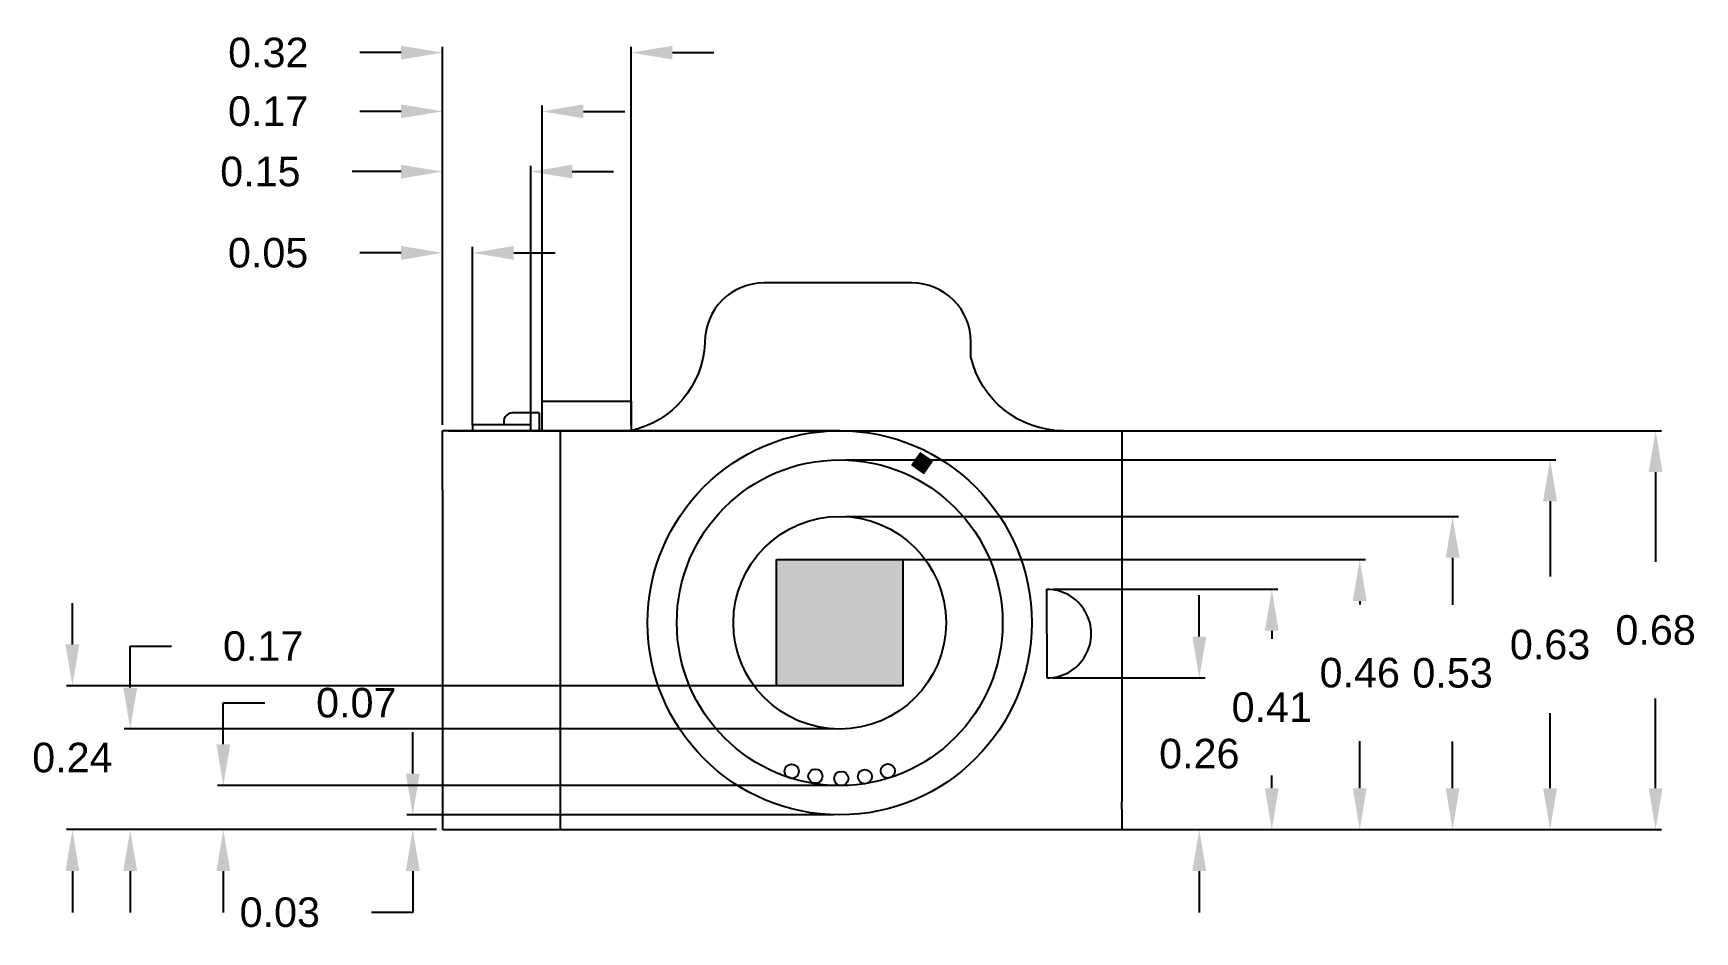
# Model space of a CAD drawing. Header units: millimetres. Extents: x 0.6 to 33.7, y 1.5 to 10.4.
# Drawn here: x 30.904 to 33.715, y 2.009 to 3.53 of the extents above; entities that cross this region are included whole.
import ezdxf

# ---------------------------------------------------------------- set-up
doc = ezdxf.new("R2010")
doc.units = ezdxf.units.MM
doc.header["$MEASUREMENT"] = 0
for name, color, linetype in [('butoane', 222, 'Continuous'), ('buton blitz', 80, 'Continuous'), ('camera', 11, 'Continuous'), ('cotare', 100, 'Continuous'), ('CPU', 50, 'Continuous'), ('detalii cameră', 13, 'Continuous'), ('obiectiv', 255, 'Continuous'), ('SELECTOR DE MODURI', 223, 'Continuous')]:
    doc.layers.add(name, color=color, linetype=linetype)
doc.styles.get("Standard").update_dxf_attribs({"font": 'arial.ttf'})
doc.dimstyles.get("Standard").update_dxf_attribs({"dimtxt": 0.18, "dimasz": 0.18, "dimexe": 0.18, "dimexo": 0.0625, "dimgap": 0.09, "dimtad": 0, "dimtih": 1, "dimtoh": 1, "dimdec": 4, "dimzin": 0, "dimdsep": 46, "dimtxsty": 'Standard', "dimcen": 0.09, "dimadec": 0, "dimazin": 0, "dimtfac": 1, "dimtdec": 4, "dimtofl": 0, "dimtmove": 0, "dimatfit": 3, "dimfxl": 1, "dimtolj": 1, "dimtzin": 0, "dimarcsym": 0})

msp = doc.modelspace()

# ---------------------------------------------------------------- blocks, each defined once
blk = doc.blocks.new('*D24')
at = {"layer": 'cotare', "color": 0, "lineweight": -2, "transparency": 16777216}
for p, q in [((31.5465, 2.2771), (31.5465, 2.3471)), ((32.2588, 2.2071), (31.5365, 2.2071)), ((31.5869, 2.1821), (31.5365, 2.1821)), ((31.5465, 2.1121), (31.5465, 2.0421)), ((31.5465, 2.0421), (31.4765, 2.0421))]:
    blk.add_line(p, q, dxfattribs=at)
at = {"layer": 'cotare', "color": 0, "transparency": 16777216}
for points in [[(31.5348, 2.2771), (31.5582, 2.2771), (31.5465, 2.2071)], [(31.5348, 2.1121), (31.5582, 2.1121), (31.5465, 2.1821)]]:
    blk.add_solid(points, dxfattribs=at)
at = {"layer": 'Defpoints', "color": 0, "transparency": 16777216}
for p in [(31.5465, 2.2071), (32.2688, 2.2071), (31.5969, 2.1821)]:
    blk.add_point(p, dxfattribs=at)
at = {"layer": 'cotare', "color": 0, "transparency": 16777216, "insert": (31.3216, 2.0421), "char_height": 0.05, "attachment_point": 5}
blk.add_mtext('\\A1;0.03', dxfattribs=at)
blk = doc.blocks.new('*D25')
at = {"layer": 'cotare', "color": 0, "lineweight": -2, "transparency": 16777216}
for p, q in [((31.226, 2.3266), (31.226, 2.3966)), ((31.226, 2.3966), (31.296, 2.3966)), ((32.2588, 2.2566), (31.216, 2.2566)), ((31.5869, 2.1821), (31.216, 2.1821)), ((31.226, 2.1121), (31.226, 2.0421))]:
    blk.add_line(p, q, dxfattribs=at)
at = {"layer": 'cotare', "color": 0, "transparency": 16777216}
for points in [[(31.2144, 2.3266), (31.2377, 2.3266), (31.226, 2.2566)], [(31.2144, 2.1121), (31.2377, 2.1121), (31.226, 2.1821)]]:
    blk.add_solid(points, dxfattribs=at)
at = {"layer": 'Defpoints', "color": 0, "transparency": 16777216}
for p in [(31.226, 2.2566), (32.2688, 2.2566), (31.5969, 2.1821)]:
    blk.add_point(p, dxfattribs=at)
at = {"layer": 'cotare', "color": 0, "transparency": 16777216, "insert": (31.451, 2.3966), "char_height": 0.05, "attachment_point": 5}
blk.add_mtext('\\A1;0.07', dxfattribs=at)
blk = doc.blocks.new('*D26')
at = {"layer": 'cotare', "color": 0, "lineweight": -2, "transparency": 16777216}
for p, q in [((31.0685, 2.4224), (31.0685, 2.4924)), ((31.0685, 2.4924), (31.1385, 2.4924)), ((32.2588, 2.3524), (31.0585, 2.3524)), ((31.5869, 2.1821), (31.0585, 2.1821)), ((31.0685, 2.1121), (31.0685, 2.0421))]:
    blk.add_line(p, q, dxfattribs=at)
at = {"layer": 'cotare', "color": 0, "transparency": 16777216}
for points in [[(31.0569, 2.4224), (31.0802, 2.4224), (31.0685, 2.3524)], [(31.0569, 2.1121), (31.0802, 2.1121), (31.0685, 2.1821)]]:
    blk.add_solid(points, dxfattribs=at)
at = {"layer": 'Defpoints', "color": 0, "transparency": 16777216}
for p in [(31.0685, 2.3524), (32.2688, 2.3524), (31.5969, 2.1821)]:
    blk.add_point(p, dxfattribs=at)
at = {"layer": 'cotare', "color": 0, "transparency": 16777216, "insert": (31.2935, 2.4924), "char_height": 0.05, "attachment_point": 5}
blk.add_mtext('\\A1;0.17', dxfattribs=at)
blk = doc.blocks.new('*D27')
at = {"layer": 'cotare', "color": 0, "lineweight": -2, "transparency": 16777216}
for p, q in [((30.9707, 2.4955), (30.9707, 2.5655)), ((32.2588, 2.4255), (30.9607, 2.4255)), ((31.5869, 2.1821), (30.9607, 2.1821)), ((30.9707, 2.1121), (30.9707, 2.0421))]:
    blk.add_line(p, q, dxfattribs=at)
at = {"layer": 'cotare', "color": 0, "transparency": 16777216}
for points in [[(30.9591, 2.4955), (30.9824, 2.4955), (30.9707, 2.4255)], [(30.9591, 2.1121), (30.9824, 2.1121), (30.9707, 2.1821)]]:
    blk.add_solid(points, dxfattribs=at)
at = {"layer": 'Defpoints', "color": 0, "transparency": 16777216}
for p in [(30.9707, 2.4255), (32.2688, 2.4255), (31.5969, 2.1821)]:
    blk.add_point(p, dxfattribs=at)
at = {"layer": 'cotare', "color": 0, "transparency": 16777216, "insert": (30.9707, 2.3038), "char_height": 0.05, "attachment_point": 5}
blk.add_mtext('\\A1;0.24', dxfattribs=at)
blk = doc.blocks.new('*D28')
at = {"layer": 'cotare', "color": 0, "lineweight": -2, "transparency": 16777216}
for p, q in [((32.2788, 2.6389), (33.1585, 2.6389)), ((33.1485, 2.5689), (33.1485, 2.5629)), ((33.1485, 2.2521), (33.1485, 2.3318)), ((31.6069, 2.1821), (33.1585, 2.1821))]:
    blk.add_line(p, q, dxfattribs=at)
at = {"layer": 'cotare', "color": 0, "transparency": 16777216}
for points in [[(33.1369, 2.5689), (33.1602, 2.5689), (33.1485, 2.6389)], [(33.1369, 2.2521), (33.1602, 2.2521), (33.1485, 2.1821)]]:
    blk.add_solid(points, dxfattribs=at)
at = {"layer": 'Defpoints', "color": 0, "transparency": 16777216}
for p in [(32.2688, 2.6389), (33.1485, 2.6389), (31.5969, 2.1821)]:
    blk.add_point(p, dxfattribs=at)
at = {"layer": 'cotare', "color": 0, "transparency": 16777216, "insert": (33.1485, 2.4474), "char_height": 0.05, "attachment_point": 5}
blk.add_mtext('\\A1;0.46', dxfattribs=at)
blk = doc.blocks.new('*D29')
at = {"layer": 'cotare', "color": 0, "lineweight": -2, "transparency": 16777216}
for p, q in [((32.2788, 2.7121), (33.3156, 2.7121)), ((33.3056, 2.6421), (33.3056, 2.5626)), ((33.3056, 2.2521), (33.3056, 2.3315)), ((31.6069, 2.1821), (33.3156, 2.1821))]:
    blk.add_line(p, q, dxfattribs=at)
at = {"layer": 'cotare', "color": 0, "transparency": 16777216}
for points in [[(33.294, 2.6421), (33.3173, 2.6421), (33.3056, 2.7121)], [(33.294, 2.2521), (33.3173, 2.2521), (33.3056, 2.1821)]]:
    blk.add_solid(points, dxfattribs=at)
at = {"layer": 'Defpoints', "color": 0, "transparency": 16777216}
for p in [(32.2688, 2.7121), (33.3056, 2.7121), (31.5969, 2.1821)]:
    blk.add_point(p, dxfattribs=at)
at = {"layer": 'cotare', "color": 0, "transparency": 16777216, "insert": (33.3056, 2.4471), "char_height": 0.05, "attachment_point": 5}
blk.add_mtext('\\A1;0.53', dxfattribs=at)
blk = doc.blocks.new('*D30')
at = {"layer": 'cotare', "color": 0, "lineweight": -2, "transparency": 16777216}
for p, q in [((32.2788, 2.8078), (33.4805, 2.8078)), ((33.4705, 2.7378), (33.4705, 2.6105)), ((33.4705, 2.2521), (33.4705, 2.3794)), ((31.6069, 2.1821), (33.4805, 2.1821))]:
    blk.add_line(p, q, dxfattribs=at)
at = {"layer": 'cotare', "color": 0, "transparency": 16777216}
for points in [[(33.4588, 2.7378), (33.4822, 2.7378), (33.4705, 2.8078)], [(33.4588, 2.2521), (33.4822, 2.2521), (33.4705, 2.1821)]]:
    blk.add_solid(points, dxfattribs=at)
at = {"layer": 'Defpoints', "color": 0, "transparency": 16777216}
for p in [(32.2688, 2.8078), (33.4705, 2.8078), (31.5969, 2.1821)]:
    blk.add_point(p, dxfattribs=at)
at = {"layer": 'cotare', "color": 0, "transparency": 16777216, "insert": (33.4705, 2.495), "char_height": 0.05, "attachment_point": 5}
blk.add_mtext('\\A1;0.63', dxfattribs=at)
blk = doc.blocks.new('*D31')
at = {"layer": 'cotare', "color": 0, "lineweight": -2, "transparency": 16777216}
for p, q in [((31.6069, 2.8571), (33.6591, 2.8571)), ((33.6491, 2.7871), (33.6491, 2.6352)), ((33.6491, 2.2521), (33.6491, 2.4041)), ((31.6069, 2.1821), (33.6591, 2.1821))]:
    blk.add_line(p, q, dxfattribs=at)
at = {"layer": 'cotare', "color": 0, "transparency": 16777216}
for points in [[(33.6374, 2.7871), (33.6607, 2.7871), (33.6491, 2.8571)], [(33.6374, 2.2521), (33.6607, 2.2521), (33.6491, 2.1821)]]:
    blk.add_solid(points, dxfattribs=at)
at = {"layer": 'Defpoints', "color": 0, "transparency": 16777216}
for p in [(31.5969, 2.8571), (33.6491, 2.8571), (31.5969, 2.1821)]:
    blk.add_point(p, dxfattribs=at)
at = {"layer": 'cotare', "color": 0, "transparency": 16777216, "insert": (33.6491, 2.5196), "char_height": 0.05, "attachment_point": 5}
blk.add_mtext('\\A1;0.68', dxfattribs=at)
blk = doc.blocks.new('*D32')
at = {"layer": 'cotare', "color": 0, "lineweight": -2, "transparency": 16777216}
for p, q in [((32.8771, 2.5088), (32.8771, 2.5788)), ((32.6292, 2.4388), (32.8871, 2.4388)), ((32.7566, 2.1821), (32.8871, 2.1821)), ((32.8771, 2.1121), (32.8771, 2.0421))]:
    blk.add_line(p, q, dxfattribs=at)
at = {"layer": 'cotare', "color": 0, "transparency": 16777216}
for points in [[(32.8654, 2.5088), (32.8888, 2.5088), (32.8771, 2.4388)], [(32.8654, 2.1121), (32.8888, 2.1121), (32.8771, 2.1821)]]:
    blk.add_solid(points, dxfattribs=at)
at = {"layer": 'Defpoints', "color": 0, "transparency": 16777216}
for p in [(32.6192, 2.4388), (32.8771, 2.4388), (32.7466, 2.1821)]:
    blk.add_point(p, dxfattribs=at)
at = {"layer": 'cotare', "color": 0, "transparency": 16777216, "insert": (32.8771, 2.3105), "char_height": 0.05, "attachment_point": 5}
blk.add_mtext('\\A1;0.26', dxfattribs=at)
blk = doc.blocks.new('*D33')
at = {"layer": 'cotare', "color": 0, "lineweight": -2, "transparency": 16777216}
for p, q in [((32.6293, 2.5887), (33.0098, 2.5887)), ((32.9998, 2.5187), (32.9998, 2.5047)), ((32.9998, 2.2521), (32.9998, 2.2736)), ((32.7566, 2.1821), (33.0098, 2.1821))]:
    blk.add_line(p, q, dxfattribs=at)
at = {"layer": 'cotare', "color": 0, "transparency": 16777216}
for points in [[(32.9881, 2.5187), (33.0114, 2.5187), (32.9998, 2.5887)], [(32.9881, 2.2521), (33.0114, 2.2521), (32.9998, 2.1821)]]:
    blk.add_solid(points, dxfattribs=at)
at = {"layer": 'Defpoints', "color": 0, "transparency": 16777216}
for p in [(32.6193, 2.5887), (32.9998, 2.5887), (32.7466, 2.1821)]:
    blk.add_point(p, dxfattribs=at)
at = {"layer": 'cotare', "color": 0, "transparency": 16777216, "insert": (32.9998, 2.3891), "char_height": 0.05, "attachment_point": 5}
blk.add_mtext('\\A1;0.41', dxfattribs=at)
blk = doc.blocks.new('*D34')
at = {"layer": 'cotare', "color": 0, "lineweight": -2, "transparency": 16777216}
for p, q in [((31.5269, 3.1579), (31.4569, 3.1579)), ((31.5969, 2.8671), (31.5969, 3.1679)), ((31.6475, 2.8671), (31.6475, 3.1679)), ((31.7175, 3.1579), (31.7875, 3.1579))]:
    blk.add_line(p, q, dxfattribs=at)
at = {"layer": 'cotare', "color": 0, "transparency": 16777216}
for points in [[(31.5269, 3.1696), (31.5269, 3.1462), (31.5969, 3.1579)], [(31.7175, 3.1696), (31.7175, 3.1462), (31.6475, 3.1579)]]:
    blk.add_solid(points, dxfattribs=at)
at = {"layer": 'Defpoints', "color": 0, "transparency": 16777216}
for p in [(31.6475, 3.1579), (31.5969, 2.8571), (31.6475, 2.8571)]:
    blk.add_point(p, dxfattribs=at)
at = {"layer": 'cotare', "color": 0, "transparency": 16777216, "insert": (31.3018, 3.1579), "char_height": 0.05, "attachment_point": 5}
blk.add_mtext('\\A1;0.05', dxfattribs=at)
blk = doc.blocks.new('*D35')
at = {"layer": 'cotare', "color": 0, "lineweight": -2, "transparency": 16777216}
for p, q in [((31.5269, 3.2954), (31.4438, 3.2954)), ((31.5969, 2.8671), (31.5969, 3.3054)), ((31.7463, 2.8671), (31.7463, 3.3054)), ((31.8163, 3.2954), (31.8863, 3.2954))]:
    blk.add_line(p, q, dxfattribs=at)
at = {"layer": 'cotare', "color": 0, "transparency": 16777216}
for points in [[(31.5269, 3.3071), (31.5269, 3.2838), (31.5969, 3.2954)], [(31.8163, 3.3071), (31.8163, 3.2838), (31.7463, 3.2954)]]:
    blk.add_solid(points, dxfattribs=at)
at = {"layer": 'Defpoints', "color": 0, "transparency": 16777216}
for p in [(31.7463, 3.2954), (31.5969, 2.8571), (31.7463, 2.8571)]:
    blk.add_point(p, dxfattribs=at)
at = {"layer": 'cotare', "color": 0, "transparency": 16777216, "insert": (31.2887, 3.2954), "char_height": 0.05, "attachment_point": 5}
blk.add_mtext('\\A1;0.15', dxfattribs=at)
blk = doc.blocks.new('*D36')
at = {"layer": 'cotare', "color": 0, "lineweight": -2, "transparency": 16777216}
for p, q in [((31.5969, 2.8671), (31.5969, 3.4074)), ((31.7653, 2.8671), (31.7653, 3.4074)), ((31.5269, 3.3974), (31.4569, 3.3974)), ((31.8353, 3.3974), (31.9053, 3.3974))]:
    blk.add_line(p, q, dxfattribs=at)
at = {"layer": 'cotare', "color": 0, "transparency": 16777216}
for points in [[(31.5269, 3.4091), (31.5269, 3.3857), (31.5969, 3.3974)], [(31.8353, 3.4091), (31.8353, 3.3857), (31.7653, 3.3974)]]:
    blk.add_solid(points, dxfattribs=at)
at = {"layer": 'Defpoints', "color": 0, "transparency": 16777216}
for p in [(31.7653, 3.3974), (31.5969, 2.8571), (31.7653, 2.8571)]:
    blk.add_point(p, dxfattribs=at)
at = {"layer": 'cotare', "color": 0, "transparency": 16777216, "insert": (31.3019, 3.3974), "char_height": 0.05, "attachment_point": 5}
blk.add_mtext('\\A1;0.17', dxfattribs=at)
blk = doc.blocks.new('*D37')
at = {"layer": 'cotare', "color": 0, "lineweight": -2, "transparency": 16777216}
for p, q in [((31.5269, 3.4967), (31.4569, 3.4967)), ((31.5969, 2.8671), (31.5969, 3.5067)), ((31.9159, 2.8671), (31.9159, 3.5067)), ((31.9859, 3.4967), (32.0559, 3.4967))]:
    blk.add_line(p, q, dxfattribs=at)
at = {"layer": 'cotare', "color": 0, "transparency": 16777216}
for points in [[(31.5269, 3.5084), (31.5269, 3.4851), (31.5969, 3.4967)], [(31.9859, 3.5084), (31.9859, 3.4851), (31.9159, 3.4967)]]:
    blk.add_solid(points, dxfattribs=at)
at = {"layer": 'Defpoints', "color": 0, "transparency": 16777216}
for p in [(31.9159, 3.4967), (31.5969, 2.8571), (31.9159, 2.8571)]:
    blk.add_point(p, dxfattribs=at)
at = {"layer": 'cotare', "color": 0, "transparency": 16777216, "insert": (31.3022, 3.4967), "char_height": 0.05, "attachment_point": 5}
blk.add_mtext('\\A1;0.32', dxfattribs=at)

# ---------------------------------------------------------------- dimensions: what is measured, and where the dimension line sits
at = {"layer": 'cotare'}
for base, p2, picture, middle in [((31.9159, 3.4967), (31.9159, 2.8571), '*D37', (31.3022, 3.4967)), ((31.7653, 3.3974), (31.7653, 2.8571), '*D36', (31.3019, 3.3974)), ((31.7463, 3.2954), (31.7463, 2.8571), '*D35', (31.2887, 3.2954)), ((31.6475, 3.1579), (31.6475, 2.8571), '*D34', (31.3018, 3.1579))]:
    dim = msp.add_linear_dim(base=base, p1=(31.5969, 2.8571), p2=p2, dimstyle='Standard', override={"dimtxt": 0.05, "dimasz": 0.07, "dimexe": 0.01, "dimexo": 0.01, "dimdec": 2}, dxfattribs=at)
    dim.commit()
    dim.dimension.update_dxf_attribs({"geometry": picture, "text_midpoint": middle, "dimtype": 160})
for base, p1, p2, picture, middle in [((33.6490553304, 2.8571437646), (31.5968783435, 2.1821437646), (31.5968783435, 2.8571437646), '*D31', (33.6490553304, 2.5196437646)), ((33.4705, 2.8078), (31.5969, 2.1821), (32.2688, 2.8078), '*D30', (33.4705, 2.495)), ((33.3056, 2.7121), (31.5969, 2.1821), (32.2688, 2.7121), '*D29', (33.3056, 2.4471)), ((33.1485, 2.6389), (31.5969, 2.1821), (32.2688, 2.6389), '*D28', (33.1485, 2.4474)), ((32.9998, 2.5887), (32.7466, 2.1821), (32.6193, 2.5887), '*D33', (32.9998, 2.3891)), ((30.9707, 2.4255), (31.5969, 2.1821), (32.2688, 2.4255), '*D27', (30.9707, 2.3038)), ((32.8771, 2.4388), (32.7466, 2.1821), (32.6192, 2.4388), '*D32', (32.8771, 2.3105)), ((31.0685, 2.3524), (31.5969, 2.1821), (32.2688, 2.3524), '*D26', (31.2935, 2.4924)), ((31.226, 2.2566), (31.5969, 2.1821), (32.2688, 2.2566), '*D25', (31.451, 2.3966)), ((31.5464925105, 2.2071437646), (31.5968783435, 2.1821437646), (32.2688052793, 2.2071437646), '*D24', (31.3215539021, 2.0421437646))]:
    dim = msp.add_linear_dim(base=base, p1=p1, p2=p2, angle=90, dimstyle='Standard', override={"dimtxt": 0.05, "dimasz": 0.07, "dimexe": 0.01, "dimexo": 0.01, "dimdec": 2}, dxfattribs=at)
    dim.commit()
    dim.dimension.update_dxf_attribs({"geometry": picture, "text_midpoint": middle, "dimtype": 160})

# ---------------------------------------------------------------- hatches: boundary and pattern name
at = {"layer": 'camera'}
h = msp.add_hatch(color=0, dxfattribs=at)
h.dxf.hatch_style = 1
h.paths.add_polyline_path([(32.3912, 2.7995), (32.4122, 2.7849), (32.4261, 2.805), (32.4052, 2.8195)])
h = msp.add_hatch(color=0, dxfattribs=at)
h.dxf.hatch_style = 1
h.paths.add_polyline_path([(32.3755, 2.6389), (32.1621, 2.6389), (32.1621, 2.4255), (32.3755, 2.4255)])

# ---------------------------------------------------------------- linework, layer by layer
at = {"layer": 'butoane'}
for q in [(32.6192, 2.5887), (32.6192, 2.4387)]:
    msp.add_line((32.6192, 2.5137), q, dxfattribs=at)
msp.add_arc((32.6193, 2.5137), 0.0749, 269.9592, 90.0408, dxfattribs=at)
at = {"layer": 'buton blitz'}
msp.add_lwpolyline([(31.7463, 2.8571), (31.7463, 2.8671), (31.6475, 2.8671), (31.6475, 2.8571)], close=True, dxfattribs=at)
at = {"layer": 'camera'}
for p, q in [((31.5969, 2.7571), (31.5969, 2.8571)), ((32.6469, 2.8571), (32.7469, 2.8571))]:
    msp.add_line(p, q, dxfattribs=at)
for points in [[(32.6469, 2.8571), (32.6469, 2.8571, -0.351002), (32.4908, 2.9821), (32.4908, 3.0071, 0.414214), (32.3908, 3.1071), (32.1408, 3.1071, 0.414214), (32.0408, 3.0071), (32.0408, 3.0055, -0.33748), (31.9159, 2.8571), (31.5969, 2.8571)], [(32.6469, 2.8571), (32.6469, 2.8571, -0.351002), (32.4908, 2.9821), (32.4908, 3.0071, 0.414214), (32.3908, 3.1071), (32.1408, 3.1071, 0.414214), (32.0408, 3.0071), (32.0408, 3.0055, -0.33748), (31.9159, 2.8571), (31.6969, 2.8571)], [(32.7466, 2.1821, -0.007721), (32.7469, 2.2821), (32.7469, 2.7317)]]:
    msp.add_lwpolyline(points, format="xyb", dxfattribs=at)
for points in [[(32.7469, 2.3324), (32.7469, 2.8571)], [(31.5969, 2.7571), (31.5969, 2.2891)], [(31.5969, 2.7571), (31.5969, 2.1821)], [(31.5969, 2.7571), (31.5969, 2.2891)], [(31.5969, 2.1821), (32.5388, 2.1821)], [(31.7235, 2.1821), (32.6136, 2.1821)], [(32.6136, 2.1821), (32.7466, 2.1821)]]:
    msp.add_lwpolyline(points, dxfattribs=at)
at = {"layer": 'camera', "color": 0}
msp.add_lwpolyline([(32.1621, 2.6389), (32.3755, 2.6389), (32.3755, 2.4255), (32.1621, 2.4255)], close=True, dxfattribs=at)
at = {"layer": 'CPU'}
for centre in [(32.1875, 2.2808), (32.2277, 2.2726), (32.2715, 2.2686), (32.3114, 2.2719), (32.3502, 2.2814)]:
    msp.add_circle(centre, 0.012, dxfattribs=at)
at = {"layer": 'detalii cameră'}
for p, q in [((31.7957, 2.8571), (31.7957, 2.1821)), ((32.2688, 2.8571), (31.9159, 2.8571)), ((32.2688, 2.8571), (32.6469, 2.8571))]:
    msp.add_line(p, q, dxfattribs=at)
at = {"layer": 'obiectiv'}
msp.add_lwpolyline([(32.4251, 2.8053), (32.4111, 2.7853), (32.3911, 2.7993), (32.405, 2.8193)], close=True, dxfattribs=at)
for centre, radius in [((32.2688, 2.5321), 0.325), ((32.2688, 2.5322), 0.2756), ((32.2688, 2.5322), 0.1799)]:
    msp.add_circle(centre, radius, dxfattribs=at)
at = {"layer": 'SELECTOR DE MODURI'}
for q in [(31.7153, 2.8871), (31.7603, 2.8571)]:
    msp.add_line((31.7603, 2.8871), q, dxfattribs=at)
msp.add_lwpolyline([(31.7653, 2.8571), (31.7653, 2.9071), (31.9159, 2.9071), (31.9159, 2.8571), (31.7653, 2.8571)], dxfattribs=at)
msp.add_arc((31.7153, 2.8721), 0.015, 90, 199.4712, dxfattribs=at)

msp.set_redraw_order([(e.dxf.handle, doc.entitydb.next_handle()) for e in msp.query("TEXT MTEXT ATTDEF DIMENSION ARC_DIMENSION")])  # texts and dimensions are drawn at this point

doc.saveas('drawing.dxf')
